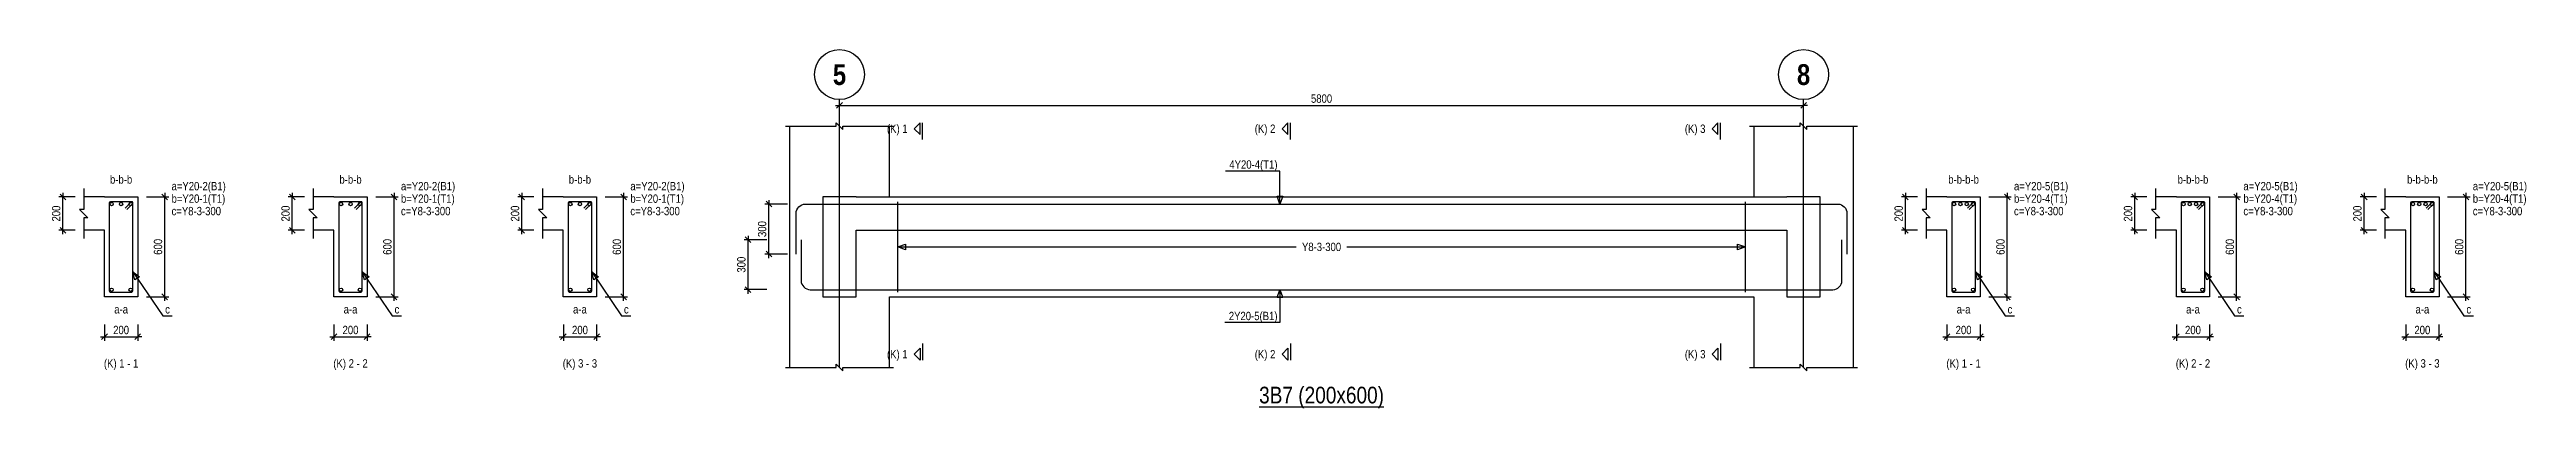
# Model space of a CAD drawing. Extents: x 0 to 206258, y -403073 to 0.
# Drawn here: x 47373 to 77176, y -188694 to -184384 of the extents above; entities that cross this region are included whole.
import ezdxf
from ezdxf.enums import TextEntityAlignment as Align
from ezdxf.lldxf.tags import DXFTag

# ---------------------------------------------------------------- set-up
doc = ezdxf.new("R2010")
doc.units = 0
doc.header["$LTSCALE"] = 1000
for name, color, linetype in [('Axis Circle(Dir 2)', 150, 'Continuous'), ('Axis Label(Dir 1)', 7, 'Continuous'), ('Axis Line(Dir 2)', 150, 'CENTER2'), ('Break Line', 5, 'Continuous'), ('Dimension Line', 5, 'Continuous'), ('Front Elevation Line', 40, 'Continuous'), ('Leader Line', 5, 'Continuous'), ('Link Line', 3, 'Continuous'), ('Rebar Label', 6, 'Continuous'), ('Rebar Line', 7, 'Continuous'), ('Section Label', 1, 'Continuous'), ('Section Line', 1, 'Continuous'), ('Top Rebar Label', 6, 'Continuous'), ('Top Rebar Line', 7, 'Continuous')]:
    doc.layers.add(name, color=color, linetype=linetype)
for name, color, linetype, true_color in [('Beam Label(D)', 94, 'Continuous', 0x008100), ('Beam Line(D)', 112, 'Continuous', 0x00bd5e), ('Link Label', 94, 'Continuous', 0x008100)]:
    doc.layers.add(name, color=color, linetype=linetype, true_color=true_color)
doc.styles.add('Axis Label(Dir 1)', font='ARIALNB.TTF', dxfattribs={"height": 250})
doc.styles.add('Beam Label(D)', font='ARIALN.TTF', dxfattribs={"height": 200})
doc.styles.add('Dimension Text', font='ARIALN.TTF', dxfattribs={"height": 100})
doc.styles.add('Link Label', font='ARIALN.TTF', dxfattribs={"height": 100})
doc.styles.add('Rebar Label', font='ARIALN.TTF', dxfattribs={"height": 100})
doc.styles.add('Section Label', font='ARIALN.TTF', dxfattribs={"height": 100})
doc.styles.add('Top Rebar Label', font='ARIALN.TTF', dxfattribs={"height": 100})
tags = doc.linetypes.add('CENTER2', pattern=[1.125, 0.75, -0.125, 0.125, -0.125]).pattern_tags.tags
tags[10:11] = [DXFTag(74, 4), DXFTag(75, 0), DXFTag(340, '0'), DXFTag(46, 0.0), DXFTag(50, 0.0), DXFTag(44, 0.0), DXFTag(45, 0.0)]
tags[8:9] = [DXFTag(74, 4), DXFTag(75, 0), DXFTag(340, '0'), DXFTag(46, 0.0), DXFTag(50, 0.0), DXFTag(44, 0.0), DXFTag(45, 0.0)]
tags[6:7] = [DXFTag(74, 4), DXFTag(75, 0), DXFTag(340, '0'), DXFTag(46, 0.0), DXFTag(50, 0.0), DXFTag(44, 0.0), DXFTag(45, 0.0)]
tags[4:5] = [DXFTag(74, 4), DXFTag(75, 0), DXFTag(340, '0'), DXFTag(46, 0.0), DXFTag(50, 0.0), DXFTag(44, 0.0), DXFTag(45, 0.0)]
doc.dimstyles.new('BEAM', dxfattribs={"dimtxt": 100, "dimasz": 30, "dimexe": 48.3, "dimexo": 103.5, "dimgap": 30, "dimtad": 1, "dimtoh": 1, "dimdec": 1, "dimlfac": 0.5, "dimdsep": 46, "dimtxsty": 'Dimension Text', "dimblk": 'PCDIM_TICK', "dimcen": 0.09, "dimclrd": 5, "dimclre": 5, "dimclrt": 5, "dimadec": 1, "dimazin": 0, "dimtp": 1, "dimtm": 1, "dimtfac": 1, "dimtdec": 4, "dimtofl": 0, "dimtmove": 0, "dimatfit": 3, "dimfxl": 1, "dimtolj": 1, "dimtzin": 0, "dimarcsym": 0})

msp = doc.modelspace()

# ---------------------------------------------------------------- texts
at = {"layer": 'Axis Label(Dir 1)', "transparency": 33554687, "style": 'Axis Label(Dir 1)'}
for s, p in [('5', (56877.964, -184684.284)), ('8', (68477.964, -184684.284))]:
    msp.add_text(s, height=250, dxfattribs=at).set_placement(p, align=Align.MIDDLE_CENTER)
at = {"layer": 'Beam Label(D)', "transparency": 33554687, "style": 'Beam Label(D)'}
msp.add_text('%%U3B7 (200x600)', height=200, dxfattribs=at).set_placement((62677.964, -188434.284), align=Align.TOP_CENTER)
at = {"layer": 'Link Label', "transparency": 33554687, "style": 'Link Label'}
for s, p in [(' c=Y8-3-300', (48809.055, -186374.284)), (' c=Y8-3-300', (51569.294, -186374.284)), (' c=Y8-3-300', (54329.532, -186374.284)), (' c=Y8-3-300', (70977.964, -186374.284)), (' c=Y8-3-300', (73738.203, -186374.284)), (' c=Y8-3-300', (76498.441, -186374.284)), ('c', (48764.055, -187554.284)), ('c', (51524.294, -187554.284)), ('c', (54284.532, -187554.284)), ('c', (70932.964, -187554.284)), ('c', (73693.203, -187554.284)), ('c', (76453.441, -187554.284))]:
    msp.add_text(s, height=100, dxfattribs=at).set_placement(p)
msp.add_text('Y8-3-300', height=100, dxfattribs=at).set_placement((62677.964, -186754.284), align=Align.MIDDLE_CENTER)
at = {"layer": 'Rebar Label', "transparency": 33554687, "style": 'Rebar Label'}
for s, p in [('b-b-b', (48234.055, -186024.284)), ('b-b-b', (50994.294, -186024.284)), ('b-b-b', (53754.532, -186024.284)), ('b-b-b-b', (70402.964, -186024.284)), ('b-b-b-b', (73163.203, -186024.284)), ('b-b-b-b', (75923.441, -186024.284)), ('a-a', (48234.055, -187584.284)), ('a-a', (50994.294, -187584.284)), ('a-a', (53754.532, -187584.284)), ('a-a', (70402.964, -187584.284)), ('a-a', (73163.203, -187584.284)), ('a-a', (75923.441, -187584.284))]:
    msp.add_text(s, height=100, dxfattribs=at).set_placement(p, align=Align.BOTTOM_CENTER)
for s, p in [(' a=Y20-2(B1)', (48809.055, -186074.284)), (' a=Y20-2(B1)', (51569.294, -186074.284)), (' a=Y20-2(B1)', (54329.532, -186074.284)), (' a=Y20-5(B1)', (70977.964, -186074.284)), (' a=Y20-5(B1)', (73738.203, -186074.284)), (' a=Y20-5(B1)', (76498.441, -186074.284))]:
    msp.add_text(s, height=100, dxfattribs=at).set_placement(p)
msp.add_text(' 2Y20-5(B1)', height=100, dxfattribs=at).set_placement((62147.964, -187634.284), align=Align.RIGHT)
at = {"layer": 'Section Label', "transparency": 33554687, "style": 'Section Label'}
for s, p in [('(K) 1', (57697.253, -185334.994)), ('(K) 2', (62122.254, -185334.994)), ('(K) 3', (67297.254, -185334.994)), ('(K) 1', (57697.253, -188043.573)), ('(K) 2', (62122.254, -188043.573)), ('(K) 3', (67297.254, -188043.573))]:
    msp.add_text(s, height=100, dxfattribs=at).set_placement(p, align=Align.MIDDLE_RIGHT)
for s, p in [('(K) 1 - 1', (48234.055, -188234.284)), ('(K) 2 - 2', (50994.294, -188234.284)), ('(K) 3 - 3', (53754.532, -188234.284)), ('(K) 1 - 1', (70402.964, -188234.284)), ('(K) 2 - 2', (73163.203, -188234.284)), ('(K) 3 - 3', (75923.441, -188234.284))]:
    msp.add_text(s, height=100, dxfattribs=at).set_placement(p, align=Align.BOTTOM_CENTER)
at = {"layer": 'Top Rebar Label', "transparency": 33554687, "style": 'Top Rebar Label'}
msp.add_text(' 4Y20-4(T1)', height=100, dxfattribs=at).set_placement((62147.964, -185814.284), align=Align.RIGHT)
for s, p in [(' b=Y20-1(T1)', (48809.055, -186224.284)), (' b=Y20-1(T1)', (51569.294, -186224.284)), (' b=Y20-1(T1)', (54329.532, -186224.284)), (' b=Y20-4(T1)', (70977.964, -186224.284)), (' b=Y20-4(T1)', (73738.203, -186224.284)), (' b=Y20-4(T1)', (76498.441, -186224.284))]:
    msp.add_text(s, height=100, dxfattribs=at).set_placement(p)

# ---------------------------------------------------------------- blocks, each defined once
blk = doc.blocks.new('PCDIM_TICK')
at = {"layer": 'Dimension Line', "color": 0, "transparency": 33554687}
for p, q in [((1.15, 1.15), (-1.15, -1.15)), ((1.61, 0), (0, 0))]:
    blk.add_line(p, q, dxfattribs=at)
blk = doc.blocks.new('*U2663')
at = {"layer": 'Dimension Line', "color": 5, "true_color": 0x0000ff, "transparency": 16777216}
for p, q in [((48538, -186154), (48807, -186154)), ((48759, -187354), (48759, -186154)), ((48538, -187354), (48807, -187354))]:
    blk.add_line(p, q, dxfattribs=at)
at = {"layer": 'Dimension Line', "color": 5, "true_color": 0x0000ff, "transparency": 16777216, "xscale": 30, "yscale": 30}
for p, rotation in [((48759, -186154), 89.99999999999447), ((48759, -187354), 269.9999999999834)]:
    blk.add_blockref('PCDIM_TICK', p, dxfattribs=dict(at, rotation=rotation))
at = {"layer": 'Dimension Line', "color": 5, "true_color": 0x0000ff, "transparency": 16777216, "insert": (48729, -186754), "char_height": 100, "width": 181.97, "attachment_point": 8, "rotation": 90, "style": 'Dimension Text'}
blk.add_mtext('600', dxfattribs=at)
blk = doc.blocks.new('*U2664')
at = {"layer": 'Dimension Line', "color": 5, "true_color": 0x0000ff, "transparency": 16777216}
for p, q in [((47681, -186154), (47486, -186154)), ((47534, -186554), (47534, -186154)), ((47681, -186554), (47486, -186554))]:
    blk.add_line(p, q, dxfattribs=at)
at = {"layer": 'Dimension Line', "color": 5, "true_color": 0x0000ff, "transparency": 16777216, "xscale": 30, "yscale": 30}
for p, rotation in [((47534, -186154), 89.99999999999447), ((47534, -186554), 269.9999999999834)]:
    blk.add_blockref('PCDIM_TICK', p, dxfattribs=dict(at, rotation=rotation))
at = {"layer": 'Dimension Line', "color": 5, "true_color": 0x0000ff, "transparency": 16777216, "insert": (47504, -186354), "char_height": 100, "width": 182.77, "attachment_point": 8, "rotation": 90, "style": 'Dimension Text'}
blk.add_mtext('200', dxfattribs=at)
blk = doc.blocks.new('*U2665')
at = {"layer": 'Dimension Line', "color": 5, "true_color": 0x0000ff, "transparency": 16777216}
for p, q in [((48034, -187688), (48034, -187883)), ((48434, -187688), (48434, -187883)), ((48034, -187834), (48434, -187834))]:
    blk.add_line(p, q, dxfattribs=at)
at = {"layer": 'Dimension Line', "color": 5, "true_color": 0x0000ff, "transparency": 16777216, "xscale": 30, "yscale": 30, "rotation": 180.0000000000004}
blk.add_blockref('PCDIM_TICK', (48034, -187834), dxfattribs=at)
at = {"layer": 'Dimension Line', "color": 5, "true_color": 0x0000ff, "transparency": 16777216, "xscale": 30, "yscale": 30}
blk.add_blockref('PCDIM_TICK', (48434, -187834), dxfattribs=at)
at = {"layer": 'Dimension Line', "color": 5, "true_color": 0x0000ff, "transparency": 16777216, "insert": (48234, -187804), "char_height": 100, "width": 182.77, "attachment_point": 8, "style": 'Dimension Text'}
blk.add_mtext('200', dxfattribs=at)
blk = doc.blocks.new('*U2666')
at = {"layer": 'Dimension Line', "color": 5, "true_color": 0x0000ff, "transparency": 16777216}
for p, q in [((51298, -186154), (51568, -186154)), ((51519, -187354), (51519, -186154)), ((51298, -187354), (51568, -187354))]:
    blk.add_line(p, q, dxfattribs=at)
at = {"layer": 'Dimension Line', "color": 5, "true_color": 0x0000ff, "transparency": 16777216, "xscale": 30, "yscale": 30}
for p, rotation in [((51519, -186154), 89.99999999999447), ((51519, -187354), 269.9999999999834)]:
    blk.add_blockref('PCDIM_TICK', p, dxfattribs=dict(at, rotation=rotation))
at = {"layer": 'Dimension Line', "color": 5, "true_color": 0x0000ff, "transparency": 16777216, "insert": (51489, -186754), "char_height": 100, "width": 181.97, "attachment_point": 8, "rotation": 90, "style": 'Dimension Text'}
blk.add_mtext('600', dxfattribs=at)
blk = doc.blocks.new('*U2667')
at = {"layer": 'Dimension Line', "color": 5, "true_color": 0x0000ff, "transparency": 16777216}
for p, q in [((50441, -186154), (50246, -186154)), ((50294, -186554), (50294, -186154)), ((50441, -186554), (50246, -186554))]:
    blk.add_line(p, q, dxfattribs=at)
at = {"layer": 'Dimension Line', "color": 5, "true_color": 0x0000ff, "transparency": 16777216, "xscale": 30, "yscale": 30}
for p, rotation in [((50294, -186154), 89.99999999999447), ((50294, -186554), 269.9999999999834)]:
    blk.add_blockref('PCDIM_TICK', p, dxfattribs=dict(at, rotation=rotation))
at = {"layer": 'Dimension Line', "color": 5, "true_color": 0x0000ff, "transparency": 16777216, "insert": (50264, -186354), "char_height": 100, "width": 182.77, "attachment_point": 8, "rotation": 90, "style": 'Dimension Text'}
blk.add_mtext('200', dxfattribs=at)
blk = doc.blocks.new('*U2668')
at = {"layer": 'Dimension Line', "color": 5, "true_color": 0x0000ff, "transparency": 16777216}
for p, q in [((50794, -187688), (50794, -187883)), ((51194, -187688), (51194, -187883)), ((50794, -187834), (51194, -187834))]:
    blk.add_line(p, q, dxfattribs=at)
at = {"layer": 'Dimension Line', "color": 5, "true_color": 0x0000ff, "transparency": 16777216, "xscale": 30, "yscale": 30, "rotation": 180.0000000000004}
blk.add_blockref('PCDIM_TICK', (50794, -187834), dxfattribs=at)
at = {"layer": 'Dimension Line', "color": 5, "true_color": 0x0000ff, "transparency": 16777216, "xscale": 30, "yscale": 30}
blk.add_blockref('PCDIM_TICK', (51194, -187834), dxfattribs=at)
at = {"layer": 'Dimension Line', "color": 5, "true_color": 0x0000ff, "transparency": 16777216, "insert": (50994, -187804), "char_height": 100, "width": 182.77, "attachment_point": 8, "style": 'Dimension Text'}
blk.add_mtext('200', dxfattribs=at)
blk = doc.blocks.new('*U2669')
at = {"layer": 'Dimension Line', "color": 5, "true_color": 0x0000ff, "transparency": 16777216}
for p, q in [((54058, -186154), (54328, -186154)), ((54280, -187354), (54280, -186154)), ((54058, -187354), (54328, -187354))]:
    blk.add_line(p, q, dxfattribs=at)
at = {"layer": 'Dimension Line', "color": 5, "true_color": 0x0000ff, "transparency": 16777216, "xscale": 30, "yscale": 30}
for p, rotation in [((54280, -186154), 89.99999999999447), ((54280, -187354), 269.9999999999834)]:
    blk.add_blockref('PCDIM_TICK', p, dxfattribs=dict(at, rotation=rotation))
at = {"layer": 'Dimension Line', "color": 5, "true_color": 0x0000ff, "transparency": 16777216, "insert": (54250, -186754), "char_height": 100, "width": 181.97, "attachment_point": 8, "rotation": 90, "style": 'Dimension Text'}
blk.add_mtext('600', dxfattribs=at)
blk = doc.blocks.new('*U2670')
at = {"layer": 'Dimension Line', "color": 5, "true_color": 0x0000ff, "transparency": 16777216}
for p, q in [((53201, -186154), (53006, -186154)), ((53055, -186554), (53055, -186154)), ((53201, -186554), (53006, -186554))]:
    blk.add_line(p, q, dxfattribs=at)
at = {"layer": 'Dimension Line', "color": 5, "true_color": 0x0000ff, "transparency": 16777216, "xscale": 30, "yscale": 30}
for p, rotation in [((53055, -186154), 89.99999999999447), ((53055, -186554), 269.9999999999834)]:
    blk.add_blockref('PCDIM_TICK', p, dxfattribs=dict(at, rotation=rotation))
at = {"layer": 'Dimension Line', "color": 5, "true_color": 0x0000ff, "transparency": 16777216, "insert": (53025, -186354), "char_height": 100, "width": 182.77, "attachment_point": 8, "rotation": 90, "style": 'Dimension Text'}
blk.add_mtext('200', dxfattribs=at)
blk = doc.blocks.new('*U2671')
at = {"layer": 'Dimension Line', "color": 5, "true_color": 0x0000ff, "transparency": 16777216}
for p, q in [((53555, -187688), (53555, -187883)), ((53955, -187688), (53955, -187883)), ((53555, -187834), (53955, -187834))]:
    blk.add_line(p, q, dxfattribs=at)
at = {"layer": 'Dimension Line', "color": 5, "true_color": 0x0000ff, "transparency": 16777216, "xscale": 30, "yscale": 30, "rotation": 180.0000000000004}
blk.add_blockref('PCDIM_TICK', (53555, -187834), dxfattribs=at)
at = {"layer": 'Dimension Line', "color": 5, "true_color": 0x0000ff, "transparency": 16777216, "xscale": 30, "yscale": 30}
blk.add_blockref('PCDIM_TICK', (53955, -187834), dxfattribs=at)
at = {"layer": 'Dimension Line', "color": 5, "true_color": 0x0000ff, "transparency": 16777216, "insert": (53755, -187804), "char_height": 100, "width": 182.77, "attachment_point": 8, "style": 'Dimension Text'}
blk.add_mtext('200', dxfattribs=at)
blk = doc.blocks.new('*U2672')
at = {"layer": 'Dimension Line', "color": 5, "true_color": 0x0000ff, "transparency": 16777216}
for p, q in [((56252, -186240), (55980, -186240)), ((56028, -186840), (56028, -186240)), ((56252, -186840), (55980, -186840))]:
    blk.add_line(p, q, dxfattribs=at)
at = {"layer": 'Dimension Line', "color": 5, "true_color": 0x0000ff, "transparency": 16777216, "xscale": 30, "yscale": 30}
for p, rotation in [((56028, -186240), 89.99999999999447), ((56028, -186840), 269.9999999999834)]:
    blk.add_blockref('PCDIM_TICK', p, dxfattribs=dict(at, rotation=rotation))
at = {"layer": 'Dimension Line', "color": 5, "true_color": 0x0000ff, "transparency": 16777216, "insert": (55998, -186540), "char_height": 100, "width": 181.5, "attachment_point": 8, "rotation": 90, "style": 'Dimension Text'}
blk.add_mtext('300', dxfattribs=at)
blk = doc.blocks.new('*U2673')
at = {"layer": 'Dimension Line', "color": 5, "true_color": 0x0000ff, "transparency": 16777216}
for p, q in [((56002, -186668), (55730, -186668)), ((55778, -187268), (55778, -186668)), ((56002, -187268), (55730, -187268))]:
    blk.add_line(p, q, dxfattribs=at)
at = {"layer": 'Dimension Line', "color": 5, "true_color": 0x0000ff, "transparency": 16777216, "xscale": 30, "yscale": 30}
for p, rotation in [((55778, -186668), 89.99999999999447), ((55778, -187268), 269.9999999999834)]:
    blk.add_blockref('PCDIM_TICK', p, dxfattribs=dict(at, rotation=rotation))
at = {"layer": 'Dimension Line', "color": 5, "true_color": 0x0000ff, "transparency": 16777216, "insert": (55748, -186968), "char_height": 100, "width": 181.5, "attachment_point": 8, "rotation": 90, "style": 'Dimension Text'}
blk.add_mtext('300', dxfattribs=at)
blk = doc.blocks.new('*U2674')
at = {"layer": 'Dimension Line', "color": 5, "true_color": 0x0000ff, "transparency": 16777216}
for p, q in [((56878, -185201), (56878, -185006)), ((56878, -185054), (68478, -185054)), ((68478, -185201), (68478, -185006))]:
    blk.add_line(p, q, dxfattribs=at)
at = {"layer": 'Dimension Line', "color": 5, "true_color": 0x0000ff, "transparency": 16777216, "xscale": 30, "yscale": 30, "rotation": 180.0000000000004}
blk.add_blockref('PCDIM_TICK', (56878, -185054), dxfattribs=at)
at = {"layer": 'Dimension Line', "color": 5, "true_color": 0x0000ff, "transparency": 16777216, "xscale": 30, "yscale": 30}
blk.add_blockref('PCDIM_TICK', (68478, -185054), dxfattribs=at)
at = {"layer": 'Dimension Line', "color": 5, "true_color": 0x0000ff, "transparency": 16777216, "insert": (62678, -185024), "char_height": 100, "width": 245.98, "attachment_point": 8, "style": 'Dimension Text'}
blk.add_mtext('5800', dxfattribs=at)
blk = doc.blocks.new('*U2675')
at = {"layer": 'Dimension Line', "color": 5, "true_color": 0x0000ff, "transparency": 16777216}
for p, q in [((70706, -186154), (70976, -186154)), ((70928, -187354), (70928, -186154)), ((70706, -187354), (70976, -187354))]:
    blk.add_line(p, q, dxfattribs=at)
at = {"layer": 'Dimension Line', "color": 5, "true_color": 0x0000ff, "transparency": 16777216, "xscale": 30, "yscale": 30}
for p, rotation in [((70928, -186154), 89.99999999999447), ((70928, -187354), 269.9999999999834)]:
    blk.add_blockref('PCDIM_TICK', p, dxfattribs=dict(at, rotation=rotation))
at = {"layer": 'Dimension Line', "color": 5, "true_color": 0x0000ff, "transparency": 16777216, "insert": (70898, -186754), "char_height": 100, "width": 181.97, "attachment_point": 8, "rotation": 90, "style": 'Dimension Text'}
blk.add_mtext('600', dxfattribs=at)
blk = doc.blocks.new('*U2676')
at = {"layer": 'Dimension Line', "color": 5, "true_color": 0x0000ff, "transparency": 16777216}
for p, q in [((69849, -186154), (69655, -186154)), ((69703, -186554), (69703, -186154)), ((69849, -186554), (69655, -186554))]:
    blk.add_line(p, q, dxfattribs=at)
at = {"layer": 'Dimension Line', "color": 5, "true_color": 0x0000ff, "transparency": 16777216, "xscale": 30, "yscale": 30}
for p, rotation in [((69703, -186154), 89.99999999999447), ((69703, -186554), 269.9999999999834)]:
    blk.add_blockref('PCDIM_TICK', p, dxfattribs=dict(at, rotation=rotation))
at = {"layer": 'Dimension Line', "color": 5, "true_color": 0x0000ff, "transparency": 16777216, "insert": (69673, -186354), "char_height": 100, "width": 182.77, "attachment_point": 8, "rotation": 90, "style": 'Dimension Text'}
blk.add_mtext('200', dxfattribs=at)
blk = doc.blocks.new('*U2677')
at = {"layer": 'Dimension Line', "color": 5, "true_color": 0x0000ff, "transparency": 16777216}
for p, q in [((70203, -187688), (70203, -187883)), ((70603, -187688), (70603, -187883)), ((70203, -187834), (70603, -187834))]:
    blk.add_line(p, q, dxfattribs=at)
at = {"layer": 'Dimension Line', "color": 5, "true_color": 0x0000ff, "transparency": 16777216, "xscale": 30, "yscale": 30, "rotation": 180.0000000000004}
blk.add_blockref('PCDIM_TICK', (70203, -187834), dxfattribs=at)
at = {"layer": 'Dimension Line', "color": 5, "true_color": 0x0000ff, "transparency": 16777216, "xscale": 30, "yscale": 30}
blk.add_blockref('PCDIM_TICK', (70603, -187834), dxfattribs=at)
at = {"layer": 'Dimension Line', "color": 5, "true_color": 0x0000ff, "transparency": 16777216, "insert": (70403, -187804), "char_height": 100, "width": 182.77, "attachment_point": 8, "style": 'Dimension Text'}
blk.add_mtext('200', dxfattribs=at)
blk = doc.blocks.new('*U2678')
at = {"layer": 'Dimension Line', "color": 5, "true_color": 0x0000ff, "transparency": 16777216}
for p, q in [((73467, -186154), (73737, -186154)), ((73688, -187354), (73688, -186154)), ((73467, -187354), (73737, -187354))]:
    blk.add_line(p, q, dxfattribs=at)
at = {"layer": 'Dimension Line', "color": 5, "true_color": 0x0000ff, "transparency": 16777216, "xscale": 30, "yscale": 30}
for p, rotation in [((73688, -186154), 89.99999999999447), ((73688, -187354), 269.9999999999834)]:
    blk.add_blockref('PCDIM_TICK', p, dxfattribs=dict(at, rotation=rotation))
at = {"layer": 'Dimension Line', "color": 5, "true_color": 0x0000ff, "transparency": 16777216, "insert": (73658, -186754), "char_height": 100, "width": 181.97, "attachment_point": 8, "rotation": 90, "style": 'Dimension Text'}
blk.add_mtext('600', dxfattribs=at)
blk = doc.blocks.new('*U2679')
at = {"layer": 'Dimension Line', "color": 5, "true_color": 0x0000ff, "transparency": 16777216}
for p, q in [((72610, -186154), (72415, -186154)), ((72463, -186554), (72463, -186154)), ((72610, -186554), (72415, -186554))]:
    blk.add_line(p, q, dxfattribs=at)
at = {"layer": 'Dimension Line', "color": 5, "true_color": 0x0000ff, "transparency": 16777216, "xscale": 30, "yscale": 30}
for p, rotation in [((72463, -186154), 89.99999999999447), ((72463, -186554), 269.9999999999834)]:
    blk.add_blockref('PCDIM_TICK', p, dxfattribs=dict(at, rotation=rotation))
at = {"layer": 'Dimension Line', "color": 5, "true_color": 0x0000ff, "transparency": 16777216, "insert": (72433, -186354), "char_height": 100, "width": 182.77, "attachment_point": 8, "rotation": 90, "style": 'Dimension Text'}
blk.add_mtext('200', dxfattribs=at)
blk = doc.blocks.new('*U2680')
at = {"layer": 'Dimension Line', "color": 5, "true_color": 0x0000ff, "transparency": 16777216}
for p, q in [((72963, -187688), (72963, -187883)), ((73363, -187688), (73363, -187883)), ((72963, -187834), (73363, -187834))]:
    blk.add_line(p, q, dxfattribs=at)
at = {"layer": 'Dimension Line', "color": 5, "true_color": 0x0000ff, "transparency": 16777216, "xscale": 30, "yscale": 30, "rotation": 180.0000000000004}
blk.add_blockref('PCDIM_TICK', (72963, -187834), dxfattribs=at)
at = {"layer": 'Dimension Line', "color": 5, "true_color": 0x0000ff, "transparency": 16777216, "xscale": 30, "yscale": 30}
blk.add_blockref('PCDIM_TICK', (73363, -187834), dxfattribs=at)
at = {"layer": 'Dimension Line', "color": 5, "true_color": 0x0000ff, "transparency": 16777216, "insert": (73163, -187804), "char_height": 100, "width": 182.77, "attachment_point": 8, "style": 'Dimension Text'}
blk.add_mtext('200', dxfattribs=at)
blk = doc.blocks.new('*U2681')
at = {"layer": 'Dimension Line', "color": 5, "true_color": 0x0000ff, "transparency": 16777216}
for p, q in [((76227, -186154), (76497, -186154)), ((76448, -187354), (76448, -186154)), ((76227, -187354), (76497, -187354))]:
    blk.add_line(p, q, dxfattribs=at)
at = {"layer": 'Dimension Line', "color": 5, "true_color": 0x0000ff, "transparency": 16777216, "xscale": 30, "yscale": 30}
for p, rotation in [((76448, -186154), 89.99999999999447), ((76448, -187354), 269.9999999999834)]:
    blk.add_blockref('PCDIM_TICK', p, dxfattribs=dict(at, rotation=rotation))
at = {"layer": 'Dimension Line', "color": 5, "true_color": 0x0000ff, "transparency": 16777216, "insert": (76418, -186754), "char_height": 100, "width": 181.97, "attachment_point": 8, "rotation": 90, "style": 'Dimension Text'}
blk.add_mtext('600', dxfattribs=at)
blk = doc.blocks.new('*U2682')
at = {"layer": 'Dimension Line', "color": 5, "true_color": 0x0000ff, "transparency": 16777216}
for p, q in [((75370, -186154), (75175, -186154)), ((75223, -186554), (75223, -186154)), ((75370, -186554), (75175, -186554))]:
    blk.add_line(p, q, dxfattribs=at)
at = {"layer": 'Dimension Line', "color": 5, "true_color": 0x0000ff, "transparency": 16777216, "xscale": 30, "yscale": 30}
for p, rotation in [((75223, -186154), 89.99999999999447), ((75223, -186554), 269.9999999999834)]:
    blk.add_blockref('PCDIM_TICK', p, dxfattribs=dict(at, rotation=rotation))
at = {"layer": 'Dimension Line', "color": 5, "true_color": 0x0000ff, "transparency": 16777216, "insert": (75193, -186354), "char_height": 100, "width": 182.77, "attachment_point": 8, "rotation": 90, "style": 'Dimension Text'}
blk.add_mtext('200', dxfattribs=at)
blk = doc.blocks.new('*U2683')
at = {"layer": 'Dimension Line', "color": 5, "true_color": 0x0000ff, "transparency": 16777216}
for p, q in [((75723, -187688), (75723, -187883)), ((76123, -187688), (76123, -187883)), ((75723, -187834), (76123, -187834))]:
    blk.add_line(p, q, dxfattribs=at)
at = {"layer": 'Dimension Line', "color": 5, "true_color": 0x0000ff, "transparency": 16777216, "xscale": 30, "yscale": 30, "rotation": 180.0000000000004}
blk.add_blockref('PCDIM_TICK', (75723, -187834), dxfattribs=at)
at = {"layer": 'Dimension Line', "color": 5, "true_color": 0x0000ff, "transparency": 16777216, "xscale": 30, "yscale": 30}
blk.add_blockref('PCDIM_TICK', (76123, -187834), dxfattribs=at)
at = {"layer": 'Dimension Line', "color": 5, "true_color": 0x0000ff, "transparency": 16777216, "insert": (75923, -187804), "char_height": 100, "width": 182.77, "attachment_point": 8, "style": 'Dimension Text'}
blk.add_mtext('200', dxfattribs=at)

# ---------------------------------------------------------------- dimensions: what is measured, and where the dimension line sits
at = {"layer": 'Dimension Line', "transparency": 33554687}
for base, p1, p2, text, picture, middle in [((62677.964, -185054.284), (56877.964, -185304.284), (68477.964, -185304.284), '5800', '*U2674', (62677.964, -185054.284)), ((48234.055, -187834.284), (48034.055, -187584.284), (48434.055, -187584.284), '200', '*U2665', (48234.055, -187834.284)), ((50994.294, -187834.284), (50794.294, -187584.284), (51194.294, -187584.284), '200', '*U2668', (50994.294, -187834.284)), ((53754.532, -187834.284), (53554.532, -187584.284), (53954.532, -187584.284), '200', '*U2671', (53754.532, -187834.284)), ((70402.964, -187834.284), (70202.964, -187584.284), (70602.964, -187584.284), '200', '*U2677', (70402.964, -187834.284)), ((73163.203, -187834.284), (72963.203, -187584.284), (73363.203, -187584.284), '200', '*U2680', (73163.203, -187834.284)), ((75923.441, -187834.284), (75723.441, -187584.284), (76123.441, -187584.284), '200', '*U2683', (75923.441, -187834.284))]:
    dim = msp.add_linear_dim(base=base, p1=p1, p2=p2, text=text, dimstyle='BEAM', override={"dimscale": 1, "dimtxt": 100, "dimasz": 30, "dimexe": 48.3, "dimexo": 103.5, "dimgap": 30, "dimtad": 1, "dimtih": 0, "dimdec": 1, "dimlfac": 0.5, "dimzin": 8, "dimlunit": 2, "dimpost": '', "dimtxsty": 'Dimension Text', "dimblk": 'PCDIM_TICK', "dimse1": 0, "dimse2": 0, "dimsd2": 0, "dimclrd": 5, "dimclre": 5, "dimclrt": 5, "dimaunit": 0, "dimadec": 1, "dimazin": 0, "dimtol": 0, "dimtp": 1, "dimtm": 1, "dimtmove": 0}, dxfattribs=at)
    dim.commit()
    dim.dimension.update_dxf_attribs({"geometry": picture, "text_midpoint": middle})
for base, p1, p2, text, picture, middle in [((47534.055, -186354.284), (47784.055, -186554.284), (47784.055, -186154.284), '200', '*U2664', (47534.055, -186354.284)), ((48759.055, -186754.284), (48434.055, -187354.284), (48434.055, -186154.284), '600', '*U2663', (48759.055, -186754.284)), ((50294.294, -186354.284), (50544.294, -186554.284), (50544.294, -186154.284), '200', '*U2667', (50294.294, -186354.284)), ((51519.294, -186754.284), (51194.294, -187354.284), (51194.294, -186154.284), '600', '*U2666', (51519.294, -186754.284)), ((53054.532, -186354.284), (53304.532, -186554.284), (53304.532, -186154.284), '200', '*U2670', (53054.532, -186354.284)), ((54279.532, -186754.284), (53954.532, -187354.284), (53954.532, -186154.284), '600', '*U2669', (54279.532, -186754.284)), ((56027.964, -186540.284), (56355.964, -186840.284), (56355.964, -186240.284), '300', '*U2672', (56027.964, -186540.284)), ((69702.964, -186354.284), (69952.964, -186554.284), (69952.964, -186154.284), '200', '*U2676', (69702.964, -186354.284)), ((70927.964, -186754.284), (70602.964, -187354.284), (70602.964, -186154.284), '600', '*U2675', (70927.964, -186754.284)), ((72463.203, -186354.284), (72713.203, -186554.284), (72713.203, -186154.284), '200', '*U2679', (72463.203, -186354.284)), ((73688.203, -186754.284), (73363.203, -187354.284), (73363.203, -186154.284), '600', '*U2678', (73688.203, -186754.284)), ((75223.441, -186354.284), (75473.441, -186554.284), (75473.441, -186154.284), '200', '*U2682', (75223.441, -186354.284)), ((76448.441, -186754.284), (76123.441, -187354.284), (76123.441, -186154.284), '600', '*U2681', (76448.441, -186754.284)), ((55777.964, -186968.284), (56105.964, -187268.284), (56105.964, -186668.284), '300', '*U2673', (55777.964, -186968.284))]:
    dim = msp.add_linear_dim(base=base, p1=p1, p2=p2, angle=90, text=text, dimstyle='BEAM', override={"dimscale": 1, "dimtxt": 100, "dimasz": 30, "dimexe": 48.3, "dimexo": 103.5, "dimgap": 30, "dimtad": 1, "dimtih": 0, "dimdec": 1, "dimlfac": 0.5, "dimzin": 8, "dimlunit": 2, "dimpost": '', "dimtxsty": 'Dimension Text', "dimblk": 'PCDIM_TICK', "dimse1": 0, "dimse2": 0, "dimsd2": 0, "dimclrd": 5, "dimclre": 5, "dimclrt": 5, "dimaunit": 0, "dimadec": 1, "dimazin": 0, "dimtol": 0, "dimtp": 1, "dimtm": 1, "dimtmove": 0}, dxfattribs=at)
    dim.commit()
    dim.dimension.update_dxf_attribs({"geometry": picture, "text_midpoint": middle})

# ---------------------------------------------------------------- linework, layer by layer
at = {"layer": 'Axis Circle(Dir 2)', "transparency": 33554687}
for centre in [(56877.964, -184684.284), (68477.964, -184684.284)]:
    msp.add_circle(centre, 300, dxfattribs=at)
at = {"layer": 'Axis Line(Dir 2)', "transparency": 33554687}
for points in [[(56877.964, -188204.284), (56877.964, -184984.284)], [(68477.964, -188204.284), (68477.964, -184984.284)]]:
    msp.add_lwpolyline(points, dxfattribs=at)
at = {"layer": 'Beam Line(D)', "transparency": 33554687}
for points in [[(56277.964, -185304.284), (56277.964, -186154.284)], [(57477.964, -186154.284), (57477.964, -185304.284)], [(67877.964, -185304.284), (67877.964, -186154.284)], [(69077.964, -186154.284), (69077.964, -185304.284)], [(48034.055, -186154.284), (48434.055, -186154.284), (48434.055, -187354.284), (48034.055, -187354.284), (48034.055, -186554.284), (47784.055, -186554.284)], [(48034.055, -186154.284), (47784.055, -186154.284)], [(48034.055, -186154.284), (48034.055, -186154.284)], [(50794.294, -186154.284), (51194.294, -186154.284), (51194.294, -187354.284), (50794.294, -187354.284), (50794.294, -186554.284), (50544.294, -186554.284)], [(50794.294, -186154.284), (50544.294, -186154.284)], [(50794.294, -186154.284), (50794.294, -186154.284)], [(53554.532, -186154.284), (53954.532, -186154.284), (53954.532, -187354.284), (53554.532, -187354.284), (53554.532, -186554.284), (53304.532, -186554.284)], [(53554.532, -186154.284), (53304.532, -186154.284)], [(53554.532, -186154.284), (53554.532, -186154.284)], [(56277.964, -186154.284), (56277.964, -188204.284)], [(57477.964, -186154.284), (67877.964, -186154.284)], [(69077.964, -188204.284), (69077.964, -186154.284)], [(70202.964, -186154.284), (70602.964, -186154.284), (70602.964, -187354.284), (70202.964, -187354.284), (70202.964, -186554.284), (69952.964, -186554.284)], [(70202.964, -186154.284), (69952.964, -186154.284)], [(70202.964, -186154.284), (70202.964, -186154.284)], [(72963.203, -186154.284), (73363.203, -186154.284), (73363.203, -187354.284), (72963.203, -187354.284), (72963.203, -186554.284), (72713.203, -186554.284)], [(72963.203, -186154.284), (72713.203, -186154.284)], [(72963.203, -186154.284), (72963.203, -186154.284)], [(75723.441, -186154.284), (76123.441, -186154.284), (76123.441, -187354.284), (75723.441, -187354.284), (75723.441, -186554.284), (75473.441, -186554.284)], [(75723.441, -186154.284), (75473.441, -186154.284)], [(75723.441, -186154.284), (75723.441, -186154.284)], [(57477.964, -188204.284), (57477.964, -187354.284)], [(57477.964, -187354.284), (67877.964, -187354.284)], [(67877.964, -187354.284), (67877.964, -188204.284)]]:
    msp.add_lwpolyline(points, dxfattribs=at)
at = {"layer": 'Break Line', "transparency": 33554687}
for points in [[(56227.964, -185304.284), (56837.964, -185304.284), (56837.964, -185264.284), (56917.964, -185344.284), (56917.964, -185304.284), (57527.964, -185304.284)], [(67827.964, -185304.284), (68437.964, -185304.284), (68437.964, -185264.284), (68517.964, -185344.284), (68517.964, -185304.284), (69127.964, -185304.284)], [(47784.055, -186054.284), (47784.055, -186304.284), (47734.055, -186304.284), (47834.055, -186404.284), (47784.055, -186404.284), (47784.055, -186654.284)], [(50544.294, -186054.284), (50544.294, -186304.284), (50494.294, -186304.284), (50594.294, -186404.284), (50544.294, -186404.284), (50544.294, -186654.284)], [(53304.532, -186054.284), (53304.532, -186304.284), (53254.532, -186304.284), (53354.532, -186404.284), (53304.532, -186404.284), (53304.532, -186654.284)], [(69952.964, -186054.284), (69952.964, -186304.284), (69902.964, -186304.284), (70002.964, -186404.284), (69952.964, -186404.284), (69952.964, -186654.284)], [(72713.203, -186054.284), (72713.203, -186304.284), (72663.203, -186304.284), (72763.203, -186404.284), (72713.203, -186404.284), (72713.203, -186654.284)], [(75473.441, -186054.284), (75473.441, -186304.284), (75423.441, -186304.284), (75523.441, -186404.284), (75473.441, -186404.284), (75473.441, -186654.284)], [(56227.964, -188204.284), (56837.964, -188204.284), (56837.964, -188164.284), (56917.964, -188244.284), (56917.964, -188204.284), (57527.964, -188204.284)], [(67827.964, -188204.284), (68437.964, -188204.284), (68437.964, -188164.284), (68517.964, -188244.284), (68517.964, -188204.284), (69127.964, -188204.284)]]:
    msp.add_lwpolyline(points, dxfattribs=at)
at = {"layer": 'Front Elevation Line', "transparency": 33554687}
for points in [[(57077.964, -186154.284), (56677.964, -186154.284)], [(56677.964, -186154.284), (56677.964, -187354.284)], [(57077.964, -186154.284), (68277.964, -186154.284)], [(68677.964, -186154.284), (68277.964, -186154.284)], [(68677.964, -187354.284), (68677.964, -186154.284)], [(57077.964, -187354.284), (57077.964, -186554.284)], [(57077.964, -186554.284), (68277.964, -186554.284)], [(68277.964, -186554.284), (68277.964, -187354.284)], [(56677.964, -187354.284), (57077.964, -187354.284)], [(68277.964, -187354.284), (68677.964, -187354.284)]]:
    msp.add_lwpolyline(points, dxfattribs=at)
at = {"layer": 'Leader Line', "transparency": 33554687}
for points in [[(62177.964, -186240.284), (62177.964, -185844.284), (61522.973, -185844.284)], [(62143.762, -186146.314), (62212.166, -186146.314), (62177.964, -186240.284), (62143.762, -186146.314)], [(57577.964, -186754.284), (57671.933, -186720.082), (57671.933, -186788.486), (57577.964, -186754.284), (62373.32, -186754.284)], [(62982.608, -186754.284), (67777.964, -186754.284), (67683.994, -186788.486), (67683.994, -186720.082), (67777.964, -186754.284)], [(48456.996, -187113.009), (48400.311, -187151.297), (48376.055, -187054.284), (48456.996, -187113.009)], [(48376.055, -187054.284), (48734.055, -187584.284), (48847.184, -187584.284)], [(51217.234, -187113.008), (51160.55, -187151.297), (51136.293, -187054.283), (51217.234, -187113.008)], [(51136.293, -187054.283), (51494.294, -187584.284), (51607.423, -187584.284)], [(53977.472, -187113.008), (53920.788, -187151.296), (53896.532, -187054.283), (53977.472, -187113.008)], [(53896.532, -187054.283), (54254.532, -187584.284), (54367.662, -187584.284)], [(70625.905, -187113.009), (70569.221, -187151.297), (70544.964, -187054.284), (70625.905, -187113.009)], [(70544.964, -187054.284), (70902.964, -187584.284), (71016.093, -187584.284)], [(73386.143, -187113.008), (73329.459, -187151.297), (73305.202, -187054.283), (73386.143, -187113.008)], [(73305.202, -187054.283), (73663.203, -187584.284), (73776.332, -187584.284)], [(76146.381, -187113.008), (76089.697, -187151.296), (76065.441, -187054.283), (76146.381, -187113.008)], [(76065.441, -187054.283), (76423.441, -187584.284), (76536.571, -187584.284)], [(62177.964, -187268.284), (62177.964, -187664.284), (61515.291, -187664.284)], [(62212.166, -187362.253), (62143.762, -187362.253), (62177.964, -187268.284), (62212.166, -187362.253)]]:
    msp.add_lwpolyline(points, dxfattribs=at)
at = {"layer": 'Link Line', "transparency": 33554687}
for p, q in [((57577.964, -187296.284), (57577.964, -186212.284)), ((67777.964, -187296.284), (67777.964, -186212.284))]:
    msp.add_line(p, q, dxfattribs=at)
for points in [[(48301.244, -186306.894), (48371.954, -186236.183, 0.668178638), (48362.055, -186212.284), (48106.055, -186212.284, 0.414213562), (48092.055, -186226.284), (48092.055, -187282.284, 0.414213562), (48106.055, -187296.284), (48362.055, -187296.284, 0.414213562), (48376.055, -187282.284), (48376.055, -186226.284, 0.668178638), (48352.155, -186216.384), (48281.445, -186287.095)], [(51061.482, -186306.894), (51132.193, -186236.183, 0.668178638), (51122.294, -186212.284), (50866.294, -186212.284, 0.414213562), (50852.294, -186226.284), (50852.294, -187282.284, 0.414213562), (50866.294, -187296.284), (51122.294, -187296.284, 0.414213562), (51136.294, -187282.284), (51136.294, -186226.284, 0.668178638), (51112.394, -186216.384), (51041.683, -186287.095)], [(53821.721, -186306.894), (53892.432, -186236.183, 0.668178638), (53882.532, -186212.284), (53626.532, -186212.284, 0.414213562), (53612.532, -186226.284), (53612.532, -187282.284, 0.414213562), (53626.532, -187296.284), (53882.532, -187296.284, 0.414213562), (53896.532, -187282.284), (53896.532, -186226.284, 0.668178638), (53872.633, -186216.384), (53801.922, -186287.095)], [(70470.153, -186306.894), (70540.864, -186236.183, 0.668178638), (70530.964, -186212.284), (70274.964, -186212.284, 0.414213562), (70260.964, -186226.284), (70260.964, -187282.284, 0.414213562), (70274.964, -187296.284), (70530.964, -187296.284, 0.414213562), (70544.964, -187282.284), (70544.964, -186226.284, 0.668178638), (70521.065, -186216.384), (70450.354, -186287.095)], [(73230.391, -186306.894), (73301.102, -186236.183, 0.668178638), (73291.203, -186212.284), (73035.203, -186212.284, 0.414213562), (73021.203, -186226.284), (73021.203, -187282.284, 0.414213562), (73035.203, -187296.284), (73291.203, -187296.284, 0.414213562), (73305.203, -187282.284), (73305.203, -186226.284, 0.668178638), (73281.303, -186216.384), (73210.592, -186287.095)], [(75990.63, -186306.894), (76061.341, -186236.183, 0.668178638), (76051.441, -186212.284), (75795.441, -186212.284, 0.414213562), (75781.441, -186226.284), (75781.441, -187282.284, 0.414213562), (75795.441, -187296.284), (76051.441, -187296.284, 0.414213562), (76065.441, -187282.284), (76065.441, -186226.284, 0.668178638), (76041.542, -186216.384), (75970.831, -186287.095)]]:
    msp.add_lwpolyline(points, format="xyb", dxfattribs=at)
at = {"layer": 'Rebar Line', "transparency": 33554687}
msp.add_lwpolyline([(56415.964, -186668.284), (56415.964, -187158.328, 0.414213562), (56525.92, -187268.284), (68830.008, -187268.284, 0.414213562), (68939.964, -187158.328), (68939.964, -186668.284)], format="xyb", dxfattribs=at)
for centre in [(48120.055, -186240.284), (48234.055, -186240.284), (48348.055, -186240.284), (50880.294, -186240.284), (50994.294, -186240.284), (51108.294, -186240.284), (53640.532, -186240.284), (53754.532, -186240.284), (53868.532, -186240.284), (70288.964, -186240.284), (70364.964, -186240.284), (70440.964, -186240.284), (70516.964, -186240.284), (73049.203, -186240.284), (73125.203, -186240.284), (73201.203, -186240.284), (73277.203, -186240.284), (75809.441, -186240.284), (75885.441, -186240.284), (75961.441, -186240.284), (76037.441, -186240.284), (48120.055, -187268.284), (48348.055, -187268.284), (50880.294, -187268.284), (51108.294, -187268.284), (53640.532, -187268.284), (53868.532, -187268.284), (70288.964, -187268.284), (70516.964, -187268.284), (73049.203, -187268.284), (73277.203, -187268.284), (75809.441, -187268.284), (76037.441, -187268.284)]:
    msp.add_circle(centre, 20, dxfattribs=at)
at = {"layer": 'Section Line', "transparency": 33554687}
for points in [[(57847.964, -185264.284), (57777.253, -185334.994), (57847.964, -185405.705), (57847.964, -185264.284)], [(57877.964, -185464.284), (57877.964, -185264.284)], [(62272.964, -185264.284), (62202.254, -185334.994), (62272.964, -185405.705), (62272.964, -185264.284)], [(62302.964, -185464.284), (62302.964, -185264.284)], [(67447.964, -185264.284), (67377.254, -185334.994), (67447.964, -185405.705), (67447.964, -185264.284)], [(67477.964, -185464.284), (67477.964, -185264.284)], [(57847.964, -188114.284), (57847.964, -188114.284), (57777.253, -188043.573), (57847.964, -187972.862), (57847.964, -188114.284)], [(57877.964, -187914.284), (57877.964, -188114.284)], [(62272.964, -188114.284), (62272.964, -188114.284), (62202.254, -188043.573), (62272.964, -187972.862), (62272.964, -188114.284)], [(62302.964, -187914.284), (62302.964, -188114.284)], [(67447.964, -188114.284), (67447.964, -188114.284), (67377.254, -188043.573), (67447.964, -187972.862), (67447.964, -188114.284)], [(67477.964, -187914.284), (67477.964, -188114.284)]]:
    msp.add_lwpolyline(points, dxfattribs=at)
at = {"layer": 'Top Rebar Line', "transparency": 33554687}
msp.add_lwpolyline([(56355.964, -186840.284), (56355.964, -186350.239, -0.414213562), (56465.92, -186240.284), (68890.008, -186240.284, -0.414213562), (68999.964, -186350.239), (68999.964, -186840.284)], format="xyb", dxfattribs=at)

msp.set_redraw_order([(e.dxf.handle, doc.entitydb.next_handle()) for e in msp.query("TEXT MTEXT ATTDEF DIMENSION ARC_DIMENSION")])  # texts and dimensions are drawn at this point

doc.saveas('drawing.dxf')
